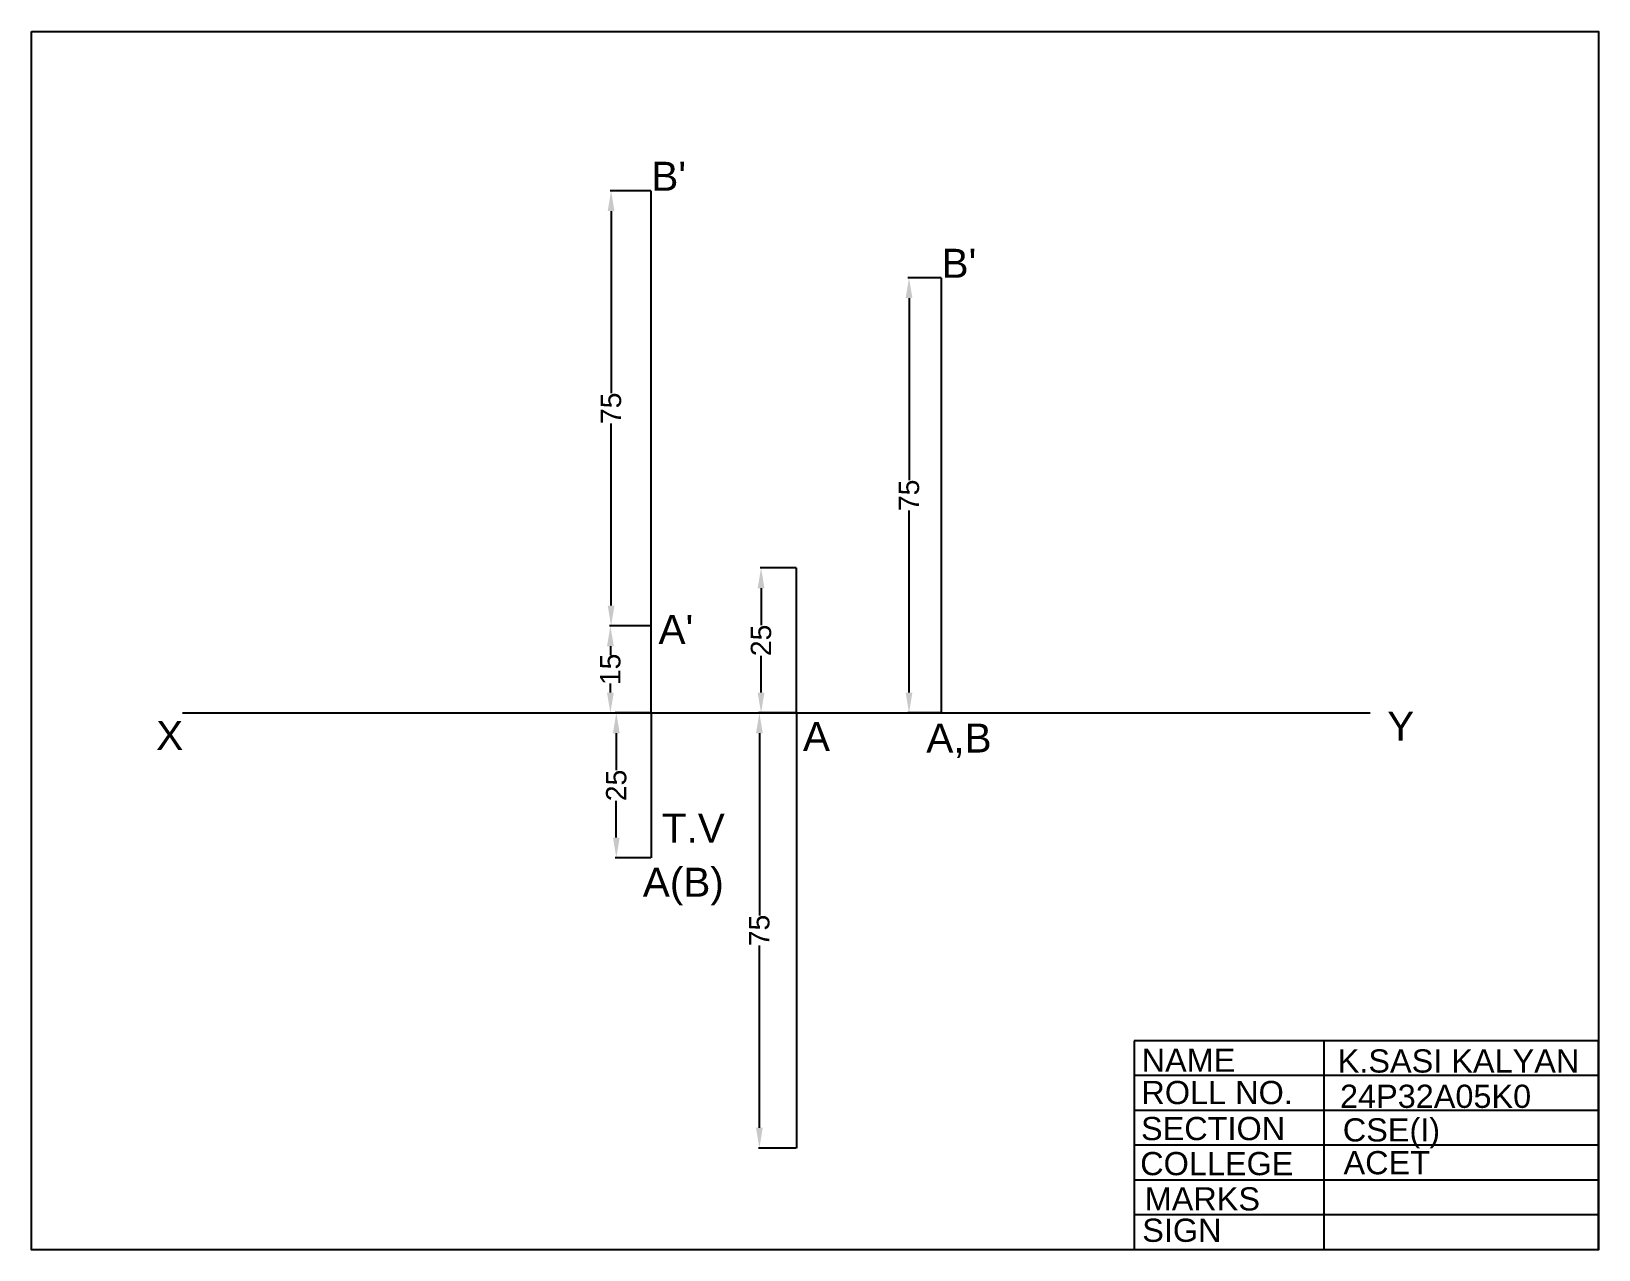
# Model space of a CAD drawing. Header units: inches. Extents: x 62 to 1872, y 122 to 337.
# Drawn here: x 1602.5 to 1872.5, y 124 to 334 of the extents above; entities that cross this region are included whole.
import ezdxf

# ---------------------------------------------------------------- set-up
doc = ezdxf.new("R2010")
doc.units = ezdxf.units.IN
doc.header["$MEASUREMENT"] = 0
doc.styles.add('Annotative', font='arial.ttf')
doc.styles.get("Standard").update_dxf_attribs({"font": 'arial.ttf'})
doc.dimstyles.get("Standard").update_dxf_attribs({"dimtxt": 3.5, "dimasz": 3.5, "dimexe": 0.18, "dimexo": 0.0625, "dimgap": 0.09, "dimtad": 0, "dimtoh": 1, "dimdec": 0, "dimzin": 0, "dimdsep": 46, "dimtxsty": 'Annotative', "dimcen": 0.09, "dimadec": 0, "dimazin": 0, "dimtfac": 1, "dimtdec": 0, "dimtofl": 0, "dimtmove": 0, "dimatfit": 3, "dimfxl": 1, "dimtolj": 1, "dimtzin": 0, "dimarcsym": 0})

msp = doc.modelspace()

# ---------------------------------------------------------------- texts
for s, height, p in [("B'", 5, (1709.26, 306.47)), ("B'", 5, (1759.26, 291.47)), ("A'", 5, (1710.5, 228.37)), ('Y', 5, (1836.03, 211.71)), ('X', 5, (1623.96, 210.1)), ('T.V', 5, (1711.06, 194.13)), ('A(B)', 5, (1707.79, 184.79)), ('NAME', 4, (1793.73, 154.61)), ('K.SASI KALYAN', 4, (1827.51, 154.48)), ('ROLL NO.', 4, (1793.69, 149.04)), ('24P32A05K0', 4, (1827.9, 148.39)), ('SECTION', 4, (1793.62, 142.83)), ('CSE(I)', 4, (1828.38, 142.6)), ('COLLEGE', 4, (1793.48, 136.79)), ('ACET', 4, (1828.51, 136.95)), ('MARKS', 4, (1794.26, 130.71)), ('SIGN', 4, (1793.83, 125.3))]:
    msp.add_text(s, height=height).set_placement(p)
at = {"char_height": 5, "width": 5.9483, "attachment_point": 1}
for s, insert in [('A', (1735.38, 214.9)), ('A,B', (1756.63, 214.64))]:
    msp.add_mtext(s, dxfattribs=dict(at, insert=insert))

# ---------------------------------------------------------------- blocks, each defined once
blk = doc.blocks.new('*D51')
at = {"color": 0, "lineweight": -2, "transparency": 16777216}
for p, q in [((1709.2, 306.47), (1702.15, 306.47)), ((1702.33, 302.97), (1702.33, 271.56)), ((1702.33, 234.97), (1702.33, 266.37)), ((1709.2, 231.47), (1702.15, 231.47))]:
    blk.add_line(p, q, dxfattribs=at)
at = {"color": 0, "transparency": 16777216}
for points in [[(1701.75, 302.97), (1702.91, 302.97), (1702.33, 306.47)], [(1701.75, 234.97), (1702.91, 234.97), (1702.33, 231.47)]]:
    blk.add_solid(points, dxfattribs=at)
at = {"layer": 'Defpoints', "color": 0, "transparency": 16777216}
for p in [(1702.33, 306.47), (1709.26, 306.47), (1709.26, 231.47)]:
    blk.add_point(p, dxfattribs=at)
at = {"color": 0, "transparency": 16777216, "insert": (1702.33, 268.97), "char_height": 3.5, "attachment_point": 5, "rotation": 90, "style": 'Annotative'}
blk.add_mtext('\\A1;75', dxfattribs=at)
blk = doc.blocks.new('*D52')
at = {"color": 0, "lineweight": -2, "transparency": 16777216}
for p, q in [((1709.2, 231.47), (1702.03, 231.47)), ((1702.21, 227.97), (1702.21, 226.41)), ((1702.21, 219.97), (1702.21, 221.52)), ((1652.37, 216.47), (1702.39, 216.47))]:
    blk.add_line(p, q, dxfattribs=at)
at = {"color": 0, "transparency": 16777216}
for points in [[(1701.63, 227.97), (1702.8, 227.97), (1702.21, 231.47)], [(1701.63, 219.97), (1702.8, 219.97), (1702.21, 216.47)]]:
    blk.add_solid(points, dxfattribs=at)
at = {"layer": 'Defpoints', "color": 0, "transparency": 16777216}
for p in [(1709.26, 231.47), (1652.3, 216.47), (1702.21, 216.47)]:
    blk.add_point(p, dxfattribs=at)
at = {"color": 0, "transparency": 16777216, "insert": (1702.21, 223.97), "char_height": 3.5, "attachment_point": 5, "rotation": 90, "style": 'Annotative'}
blk.add_mtext('\\A1;15', dxfattribs=at)
blk = doc.blocks.new('*D53')
at = {"color": 0, "lineweight": -2, "transparency": 16777216}
for p, q in [((1734.2, 241.47), (1727.99, 241.47)), ((1728.17, 237.97), (1728.17, 231.61)), ((1728.17, 219.97), (1728.17, 226.33)), ((1734.2, 216.47), (1727.99, 216.47))]:
    blk.add_line(p, q, dxfattribs=at)
at = {"color": 0, "transparency": 16777216}
for points in [[(1727.58, 237.97), (1728.75, 237.97), (1728.17, 241.47)], [(1727.58, 219.97), (1728.75, 219.97), (1728.17, 216.47)]]:
    blk.add_solid(points, dxfattribs=at)
at = {"layer": 'Defpoints', "color": 0, "transparency": 16777216}
for p in [(1728.17, 241.47), (1734.26, 241.47), (1734.26, 216.47)]:
    blk.add_point(p, dxfattribs=at)
at = {"color": 0, "transparency": 16777216, "insert": (1728.17, 228.97), "char_height": 3.5, "attachment_point": 5, "rotation": 90, "style": 'Annotative'}
blk.add_mtext('\\A1;25', dxfattribs=at)
blk = doc.blocks.new('*D54')
at = {"color": 0, "lineweight": -2, "transparency": 16777216}
for p, q in [((1734.2, 216.47), (1727.7, 216.47)), ((1727.88, 212.97), (1727.88, 181.56)), ((1727.88, 144.97), (1727.88, 176.37)), ((1734.2, 141.47), (1727.7, 141.47))]:
    blk.add_line(p, q, dxfattribs=at)
at = {"color": 0, "transparency": 16777216}
for points in [[(1727.29, 212.97), (1728.46, 212.97), (1727.88, 216.47)], [(1727.29, 144.97), (1728.46, 144.97), (1727.88, 141.47)]]:
    blk.add_solid(points, dxfattribs=at)
at = {"layer": 'Defpoints', "color": 0, "transparency": 16777216}
for p in [(1734.26, 216.47), (1727.88, 141.47), (1734.26, 141.47)]:
    blk.add_point(p, dxfattribs=at)
at = {"color": 0, "transparency": 16777216, "insert": (1727.88, 178.97), "char_height": 3.5, "attachment_point": 5, "rotation": 90, "style": 'Annotative'}
blk.add_mtext('\\A1;75', dxfattribs=at)
blk = doc.blocks.new('*D55')
at = {"color": 0, "lineweight": -2, "transparency": 16777216}
for p, q in [((1709.2, 216.47), (1703.05, 216.47)), ((1703.23, 212.97), (1703.23, 206.61)), ((1703.23, 194.97), (1703.23, 201.33)), ((1709.2, 191.47), (1703.05, 191.47))]:
    blk.add_line(p, q, dxfattribs=at)
at = {"color": 0, "transparency": 16777216}
for points in [[(1702.65, 212.97), (1703.81, 212.97), (1703.23, 216.47)], [(1702.65, 194.97), (1703.81, 194.97), (1703.23, 191.47)]]:
    blk.add_solid(points, dxfattribs=at)
at = {"layer": 'Defpoints', "color": 0, "transparency": 16777216}
for p in [(1709.26, 216.47), (1703.23, 191.47), (1709.26, 191.47)]:
    blk.add_point(p, dxfattribs=at)
at = {"color": 0, "transparency": 16777216, "insert": (1703.23, 203.97), "char_height": 3.5, "attachment_point": 5, "rotation": 90, "style": 'Annotative'}
blk.add_mtext('\\A1;25', dxfattribs=at)
blk = doc.blocks.new('*D57')
at = {"color": 0, "lineweight": -2, "transparency": 16777216}
for p, q in [((1759.2, 291.47), (1753.48, 291.47)), ((1753.66, 287.97), (1753.66, 256.56)), ((1753.66, 219.97), (1753.66, 251.37)), ((1759.2, 216.47), (1753.48, 216.47))]:
    blk.add_line(p, q, dxfattribs=at)
at = {"color": 0, "transparency": 16777216}
for points in [[(1753.08, 287.97), (1754.24, 287.97), (1753.66, 291.47)], [(1753.08, 219.97), (1754.24, 219.97), (1753.66, 216.47)]]:
    blk.add_solid(points, dxfattribs=at)
at = {"layer": 'Defpoints', "color": 0, "transparency": 16777216}
for p in [(1753.66, 291.47), (1759.26, 291.47), (1759.26, 216.47)]:
    blk.add_point(p, dxfattribs=at)
at = {"color": 0, "transparency": 16777216, "insert": (1753.66, 253.97), "char_height": 3.5, "attachment_point": 5, "rotation": 90, "style": 'Annotative'}
blk.add_mtext('\\A1;75', dxfattribs=at)

# ---------------------------------------------------------------- dimensions: what is measured, and where the dimension line sits
for base, p1, p2, picture, middle in [((1702.33, 306.47), (1709.26, 231.47), (1709.26, 306.47), '*D51', (1702.33, 268.97)), ((1753.66, 291.47), (1759.26, 216.47), (1759.26, 291.47), '*D57', (1753.66, 253.97)), ((1728.17, 241.47), (1734.26, 216.47), (1734.26, 241.47), '*D53', (1728.17, 228.97)), ((1702.21, 216.47), (1709.26, 231.47), (1652.3, 216.47), '*D52', (1702.21, 223.97)), ((1703.23, 191.47), (1709.26, 216.47), (1709.26, 191.47), '*D55', (1703.23, 203.97)), ((1727.88, 141.47), (1734.26, 216.47), (1734.26, 141.47), '*D54', (1727.88, 178.97))]:
    dim = msp.add_linear_dim(base=base, p1=p1, p2=p2, angle=90, dimstyle='Standard')
    dim.commit()
    dim.dimension.update_dxf_attribs({"geometry": picture, "text_midpoint": middle})

# ---------------------------------------------------------------- linework, layer by layer
for p, q in [((1709.26, 231.47), (1709.26, 306.47)), ((1759.26, 216.47), (1759.26, 291.47)), ((1734.26, 216.47), (1734.26, 241.47)), ((1709.26, 216.47), (1709.26, 231.47)), ((1628.51, 216.47), (1833.09, 216.47)), ((1709.26, 216.47), (1734.26, 216.47)), ((1709.26, 216.47), (1709.26, 191.47)), ((1734.26, 216.47), (1734.26, 141.47)), ((1734.26, 216.47), (1759.26, 216.47)), ((1734.26, 216.47), (1759.26, 216.47)), ((1734.26, 216.47), (1759.26, 216.47)), ((1872.46, 159.95), (1792.46, 159.95)), ((1792.46, 159.95), (1792.46, 123.95)), ((1825.1, 159.95), (1825.1, 123.95)), ((1872.46, 123.95), (1872.46, 159.95)), ((1872.46, 153.95), (1792.46, 153.95)), ((1872.46, 147.95), (1792.46, 147.95)), ((1872.46, 141.95), (1792.46, 141.95)), ((1872.46, 135.95), (1792.46, 135.95)), ((1872.46, 129.95), (1792.46, 129.95))]:
    msp.add_line(p, q)
msp.add_lwpolyline([(1602.46, 333.95), (1872.46, 333.95), (1872.46, 123.95), (1602.46, 123.95)], close=True)

msp.set_redraw_order([(e.dxf.handle, doc.entitydb.next_handle()) for e in msp.query("TEXT MTEXT ATTDEF DIMENSION ARC_DIMENSION")])  # texts and dimensions are drawn at this point

doc.saveas('drawing.dxf')
